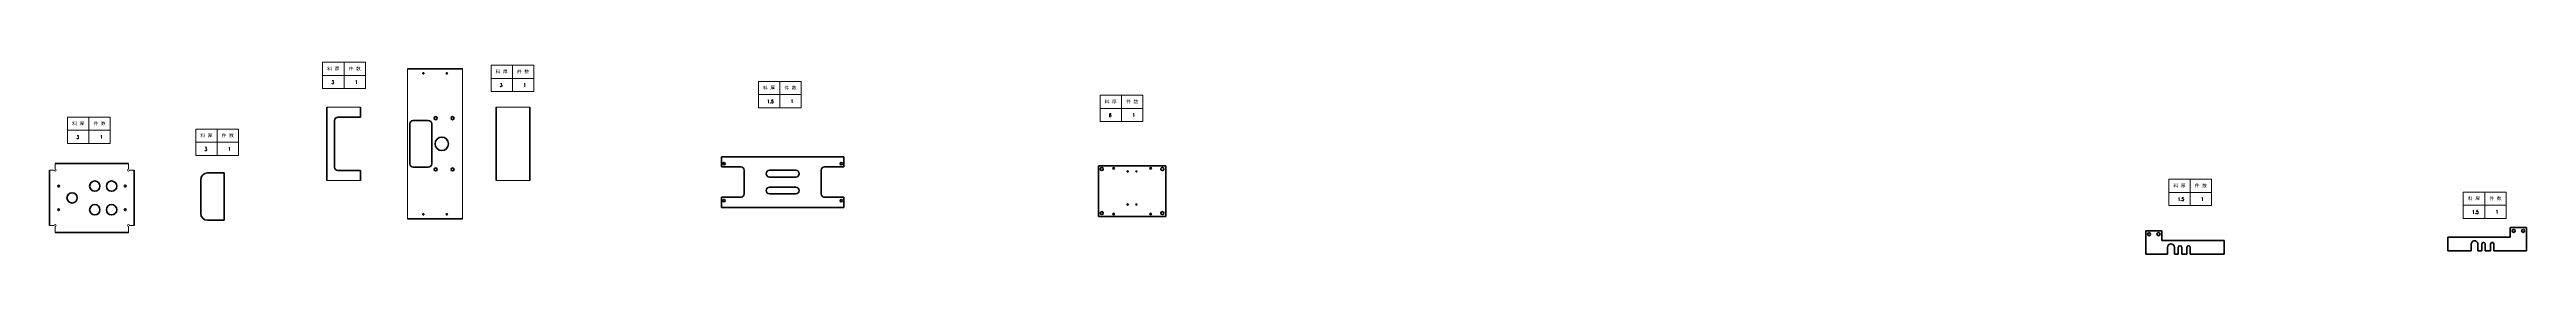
# Model space of a CAD drawing. Header units: millimetres. Extents: x 1333 to 209312, y -42879 to 359.
# Drawn here: x 134853 to 142214, y -307 to 242 of the extents above; entities that cross this region are included whole.
import ezdxf
from ezdxf.enums import TextEntityAlignment as Align

# ---------------------------------------------------------------- set-up
doc = ezdxf.new("R2010")
doc.units = ezdxf.units.MM
doc.header["$LTSCALE"] = 0.5
doc.layers.add('DRAWING', color=7, linetype='Continuous', lineweight=35)
doc.layers.add('标注线', color=3, linetype='Continuous', lineweight=18)
doc.styles.add('DIM', font='romans.shx', dxfattribs={"width": 0.8, "bigfont": 'bigfont.shx'})
doc.styles.get("Standard").update_dxf_attribs({"font": 'simplex.shx'})

# ---------------------------------------------------------------- blocks, each defined once
blk = doc.blocks.new('*T645')
at = {"color": 0, "linetype": 'ByBlock', "lineweight": -2, "transparency": 16777216}
for p, q in [((0, 0), (127, 0)), ((0, 0), (0, -78)), ((63.5, 0), (63.5, -78)), ((127, 0), (127, -78)), ((0, -39), (127, -39)), ((0, -78), (127, -78))]:
    blk.add_line(p, q, dxfattribs=at)
at = {"color": 0, "transparency": 16777216, "char_height": 10, "width": 60.5, "attachment_point": 5}
for s, insert in [('{\\fSimSun|b0|i0|c134|p2;料 厚}', (31.75, -19.5)), ('{\\fSimSun|b0|i0|c134|p2;件 数}', (95.25, -19.5))]:
    blk.add_mtext(s, dxfattribs=dict(at, insert=insert))
blk = doc.blocks.new('圆心打标')
at = {"layer": '标注线'}
for p, q in [((-2.5, 0), (2.5, 0)), ((0, 2.5), (0, -2.5))]:
    blk.add_line(p, q, dxfattribs=at)
blk = doc.blocks.new('拆图参数')
blk.add_blockref('*T645', (-63.5, 78))
at = {"layer": '标注线'}
blk.add_blockref('圆心打标', (67219.7, -21339.8), dxfattribs=at)
at = {"style": 'DIM', "width": 0.8}
blk.add_attdef('6', text='', height=10, dxfattribs=at).set_placement((-37.1, 18.9), align=Align.MIDDLE_LEFT)
blk.add_attdef('1', text='', height=10, dxfattribs=at).set_placement((36.6, 19.3), align=Align.MIDDLE_CENTER)

msp = doc.modelspace()

# ---------------------------------------------------------------- linework, layer by layer
at = {"color": 7, "lineweight": 35}
for p, q in [((141082.752, -266.702), (141082.752, -237.602)), ((141130.752, -237.602), (141082.752, -237.602)), ((141082.752, -306.702), (141082.752, -266.702)), ((141130.752, -237.602), (141130.752, -266.702)), ((141135.352, -266.702), (141258.352, -266.702)), ((141147.852, -306.702), (141147.852, -286.702)), ((141167.852, -286.702), (141167.852, -306.702)), ((141179.652, -306.702), (141179.652, -286.702)), ((141189.652, -286.702), (141189.652, -306.702)), ((141205.052, -306.702), (141205.052, -286.702)), ((141215.052, -286.702), (141215.052, -306.702)), ((141315.952, -306.702), (141315.952, -266.702)), ((141981.129, -256.939), (141981.129, -296.939)), ((142161.729, -256.939), (142038.729, -256.939)), ((142050.229, -296.939), (142050.229, -276.939)), ((142070.229, -276.939), (142070.229, -296.939)), ((142082.029, -276.939), (142082.029, -296.939)), ((142092.029, -296.939), (142092.029, -276.939)), ((142107.429, -276.939), (142107.429, -296.939)), ((142117.429, -296.939), (142117.429, -276.939)), ((142166.329, -256.939), (142166.329, -227.839)), ((142214.329, -227.839), (142166.329, -227.839)), ((142214.329, -227.839), (142214.329, -256.939)), ((142214.329, -256.939), (142214.329, -296.939)), ((141258.352, -306.702), (141215.052, -306.702)), ((142139.229, -296.939), (142117.429, -296.939)), ((142161.729, -296.939), (142139.229, -296.939))]:
    msp.add_line(p, q, dxfattribs=at)
at = {"color": 7, "lineweight": 35, "ltscale": 0.0375}
for p, q in [((141134.852, -266.702), (141130.752, -266.702)), ((142162.229, -256.939), (142166.329, -256.939))]:
    msp.add_line(p, q, dxfattribs=at)
at = {"color": 7, "lineweight": 35, "ltscale": 0.0125}
for p, q in [((141135.352, -266.702), (141134.852, -266.702)), ((142161.729, -256.939), (142162.229, -256.939))]:
    msp.add_line(p, q, dxfattribs=at)
at = {"color": 7, "lineweight": 35, "ltscale": 0.05}
for p, q in [((141315.952, -266.702), (141258.352, -266.702)), ((141981.129, -256.939), (142038.729, -256.939)), ((141135.352, -306.702), (141082.752, -306.702)), ((141258.352, -306.702), (141315.952, -306.702)), ((142038.729, -296.939), (141981.129, -296.939)), ((142161.729, -296.939), (142214.329, -296.939))]:
    msp.add_line(p, q, dxfattribs=at)
at = {"color": 7, "lineweight": 35, "ltscale": 0.3125}
msp.add_line((141147.852, -306.702), (141135.352, -306.702), dxfattribs=at)
at = {"color": 7, "lineweight": 35, "ltscale": 0.295001}
msp.add_line((141179.652, -306.702), (141167.852, -306.702), dxfattribs=at)
at = {"color": 7, "lineweight": 35, "ltscale": 0.384998}
msp.add_line((141205.052, -306.702), (141189.652, -306.702), dxfattribs=at)
at = {"color": 7, "lineweight": 35, "ltscale": 0.2875}
msp.add_line((142050.229, -296.939), (142038.729, -296.939), dxfattribs=at)
at = {"color": 7, "lineweight": 35, "ltscale": 0.294995}
msp.add_line((142082.029, -296.939), (142070.229, -296.939), dxfattribs=at)
at = {"color": 7, "lineweight": 35, "ltscale": 0.38501}
msp.add_line((142107.429, -296.939), (142092.029, -296.939), dxfattribs=at)
at = {"color": 7, "lineweight": 35}
for centre in [(141092.752, -247.602), (141120.752, -247.602), (142176.329, -237.839), (142204.329, -237.839)]:
    msp.add_circle(centre, 4.5, dxfattribs=at)
for centre, radius, start, end in [((141157.852, -286.702), 10, 0.0000001, 179.999995), ((141184.652, -286.702), 5, 0.0000001, 179.999995), ((141210.052, -286.702), 5, 359.9999999, 179.999995), ((142060.229, -276.939), 10, 360, 180.000005), ((142087.029, -276.939), 5, 359.9999999, 179.999995), ((142112.429, -276.939), 5, 0, 180.000005)]:
    msp.add_arc(centre, radius, start, end, dxfattribs=at)
at = {"layer": 'DRAWING'}
for p, q in [((135916.708, 242.054), (136080.708, 242.054)), ((135923.708, 79.054), (135923.708, -15.384)), ((135978.708, 89.054), (135933.708, 89.054)), ((135988.708, 79.054), (135988.708, -15.384)), ((134852.942, -222.232), (134852.942, -58.232)), ((135087.942, -38.232), (134869.942, -38.232)), ((135104.942, -222.232), (135104.942, -58.232)), ((135322.314, -66.274), (135372.314, -66.274)), ((135372.314, -206.274), (135372.314, -66.274)), ((135923.708, -15.384), (135923.708, -38.946)), ((135978.708, -48.946), (135933.708, -48.946)), ((135988.708, -15.384), (135988.708, -38.946)), ((136849.532, -18.383), (136849.532, -48.383)), ((136907.132, -48.383), (136849.532, -48.383)), ((136975.632, -18.383), (136868.032, -18.383)), ((136917.132, -58.383), (136917.132, -128.383)), ((137087.832, -18.383), (136975.632, -18.383)), ((136992.732, -58.383), (137070.732, -58.383)), ((137087.832, -18.383), (137195.432, -18.383)), ((137146.332, -58.383), (137146.332, -128.383)), ((137156.332, -48.383), (137213.932, -48.383)), ((137213.932, -18.383), (137213.932, -48.383)), ((137970.278, -44.73), (138170.278, -44.73)), ((137970.278, -195.23), (137970.278, -44.73)), ((138170.278, -44.73), (138170.278, -195.23)), ((135302.314, -186.274), (135302.314, -86.274)), ((136849.532, -138.383), (136907.132, -138.383)), ((136849.532, -138.383), (136849.532, -168.383)), ((137070.732, -78.383), (136992.732, -78.383)), ((136992.732, -108.383), (137070.732, -108.383)), ((137070.732, -128.383), (136992.732, -128.383)), ((137213.932, -138.383), (137156.332, -138.383)), ((137213.932, -138.383), (137213.932, -168.383)), ((135322.314, -206.274), (135372.314, -206.274)), ((135916.708, -201.946), (136080.708, -201.946)), ((136975.632, -168.383), (136849.532, -168.383)), ((137087.832, -168.383), (136975.632, -168.383)), ((137087.832, -168.383), (137213.932, -168.383)), ((138170.278, -195.23), (137970.278, -195.23)), ((135087.942, -242.232), (134869.942, -242.232))]:
    msp.add_line(p, q, dxfattribs=at)
at = {"layer": 'DRAWING', "ltscale": 0.1}
for p, q in [((135677.12, 129.054), (135677.12, -88.946)), ((135700.12, -48.946), (135700.12, 89.054)), ((135710.12, 99.054), (135777.12, 99.054)), ((135777.12, 129.054), (135777.12, 99.054)), ((136179.979, 129.054), (136179.979, -88.946)), ((136279.979, 129.054), (136279.979, -88.946)), ((135777.12, -58.946), (135710.12, -58.946)), ((135777.12, -58.946), (135777.12, -88.946))]:
    msp.add_line(p, q, dxfattribs=at)
at = {"layer": 'DRAWING', "ltscale": 0.4125}
for p, q in [((136849.532, -18.383), (136868.032, -18.383)), ((137213.932, -18.383), (137195.432, -18.383))]:
    msp.add_line(p, q, dxfattribs=at)
at = {"layer": 'DRAWING'}
for centre, radius in [((135963.708, 229.054), 1.621), ((136033.708, 229.054), 1.621), ((136000.708, 96.054), 4.5), ((136050.708, 96.054), 4.5), ((136018.708, 20.054), 20), ((136000.708, -55.946), 4.5), ((136050.708, -55.946), 4.5), ((136857.532, -38.383), 3.5), ((137205.932, -38.383), 3.5), ((137980.278, -54.73), 4.5), ((138015.278, -52.73), 2.458), ((138057.278, -61.73), 1.621), ((138083.278, -61.73), 1.621), ((138125.278, -52.73), 2.458), ((138160.278, -54.73), 4.5), ((134879.942, -105.232), 2.5), ((134919.942, -140.232), 15.25), ((134987.442, -105.232), 15.25), ((135037.442, -105.232), 15.25), ((135077.942, -105.232), 2.5), ((136857.532, -148.383), 3.5), ((137205.932, -148.383), 3.5), ((134879.942, -175.232), 2.5), ((134987.442, -175.232), 15.25), ((135037.442, -175.232), 15.25), ((135077.942, -175.232), 2.5), ((135963.708, -188.946), 1.621), ((136033.708, -188.946), 1.621), ((137980.278, -185.23), 4.5), ((138015.278, -187.73), 2.458), ((138057.278, -159.73), 1.621), ((138083.278, -159.73), 1.621), ((138125.278, -187.73), 2.458), ((138160.278, -185.23), 4.5)]:
    msp.add_circle(centre, radius, dxfattribs=at)
at = {"layer": 'DRAWING', "ltscale": 0.1}
for centre, start, end in [((135710.12, 89.054), 90.0000019, 180.0000019), ((135710.12, -48.946), 180.0000019, 270.0000019)]:
    msp.add_arc(centre, 10, start, end, dxfattribs=at)
at = {"layer": 'DRAWING'}
for centre, radius, start, end in [((135933.708, 79.054), 10, 90, 180), ((135978.708, 79.054), 10, 0, 90), ((135322.314, -86.274), 20, 90, 180), ((135933.708, -38.946), 10, 180, 270), ((135978.708, -38.946), 10, 270, 0), ((136907.132, -58.383), 10, 0, 90), ((136992.732, -68.383), 10, 90, 270), ((137070.732, -68.383), 10, 270, 90), ((137156.332, -58.383), 10, 90, 180), ((136907.132, -128.383), 10, 270, 0), ((136992.732, -118.383), 10, 90, 270), ((137070.732, -118.383), 10, 270, 90), ((137156.332, -128.383), 10, 180, 270), ((135322.314, -186.274), 20, 180, 270)]:
    msp.add_arc(centre, radius, start, end, dxfattribs=at)
at = {"layer": '标注线', "color": 7}
for p, q in [((135916.708, -91.946), (135916.708, 242.054)), ((136080.708, -91.946), (136080.708, 242.054)), ((135777.12, 129.054), (135677.12, 129.054)), ((136179.979, 129.054), (136279.979, 129.054)), ((134866.942, -58.232), (134852.942, -58.232)), ((134869.942, -55.232), (134869.942, -38.232)), ((135087.942, -55.232), (135087.942, -38.232)), ((135090.942, -58.232), (135104.942, -58.232)), ((135777.12, -88.946), (135677.12, -88.946)), ((135916.708, -91.946), (135916.708, -201.946)), ((136080.708, -91.946), (136080.708, -201.946)), ((136179.979, -88.946), (136279.979, -88.946)), ((134866.942, -222.232), (134852.942, -222.232)), ((134869.942, -225.232), (134869.942, -242.232)), ((135087.942, -225.232), (135087.942, -242.232)), ((135090.942, -222.232), (135104.942, -222.232))]:
    msp.add_line(p, q, dxfattribs=at)
for centre, start, end in [((134869.942, -58.232), 180, 90), ((135087.942, -58.232), 90, 0), ((134869.942, -222.232), 270, 180), ((135087.942, -222.232), 0, 270)]:
    msp.add_arc(centre, 3, start, end, dxfattribs=at)

# ---------------------------------------------------------------- block references
for p, values in [((135984.537, 281.408), {'1': '1', '6': '3'}), ((135728.143, 183.5), {'1': '1', '6': '3'}), ((136228.526, 175.06), {'1': '1', '6': '3'}), ((137023.025, 126.803), {'1': '1', '6': '1.5'}), ((138038.538, 85.778), {'1': '1', '6': '6'}), ((134970.12, 21.281), {'1': '1', '6': '3'}), ((135350.917, -14.248), {'1': '1', '6': '3'}), ((141214.955, -162.958), {'1': '1', '6': '1.5'}), ((142090.173, -200.863), {'1': '1', '6': '1.5'})]:
    msp.add_blockref('拆图参数', p, dxfattribs=at).add_auto_attribs(values)

doc.saveas('drawing.dxf')
